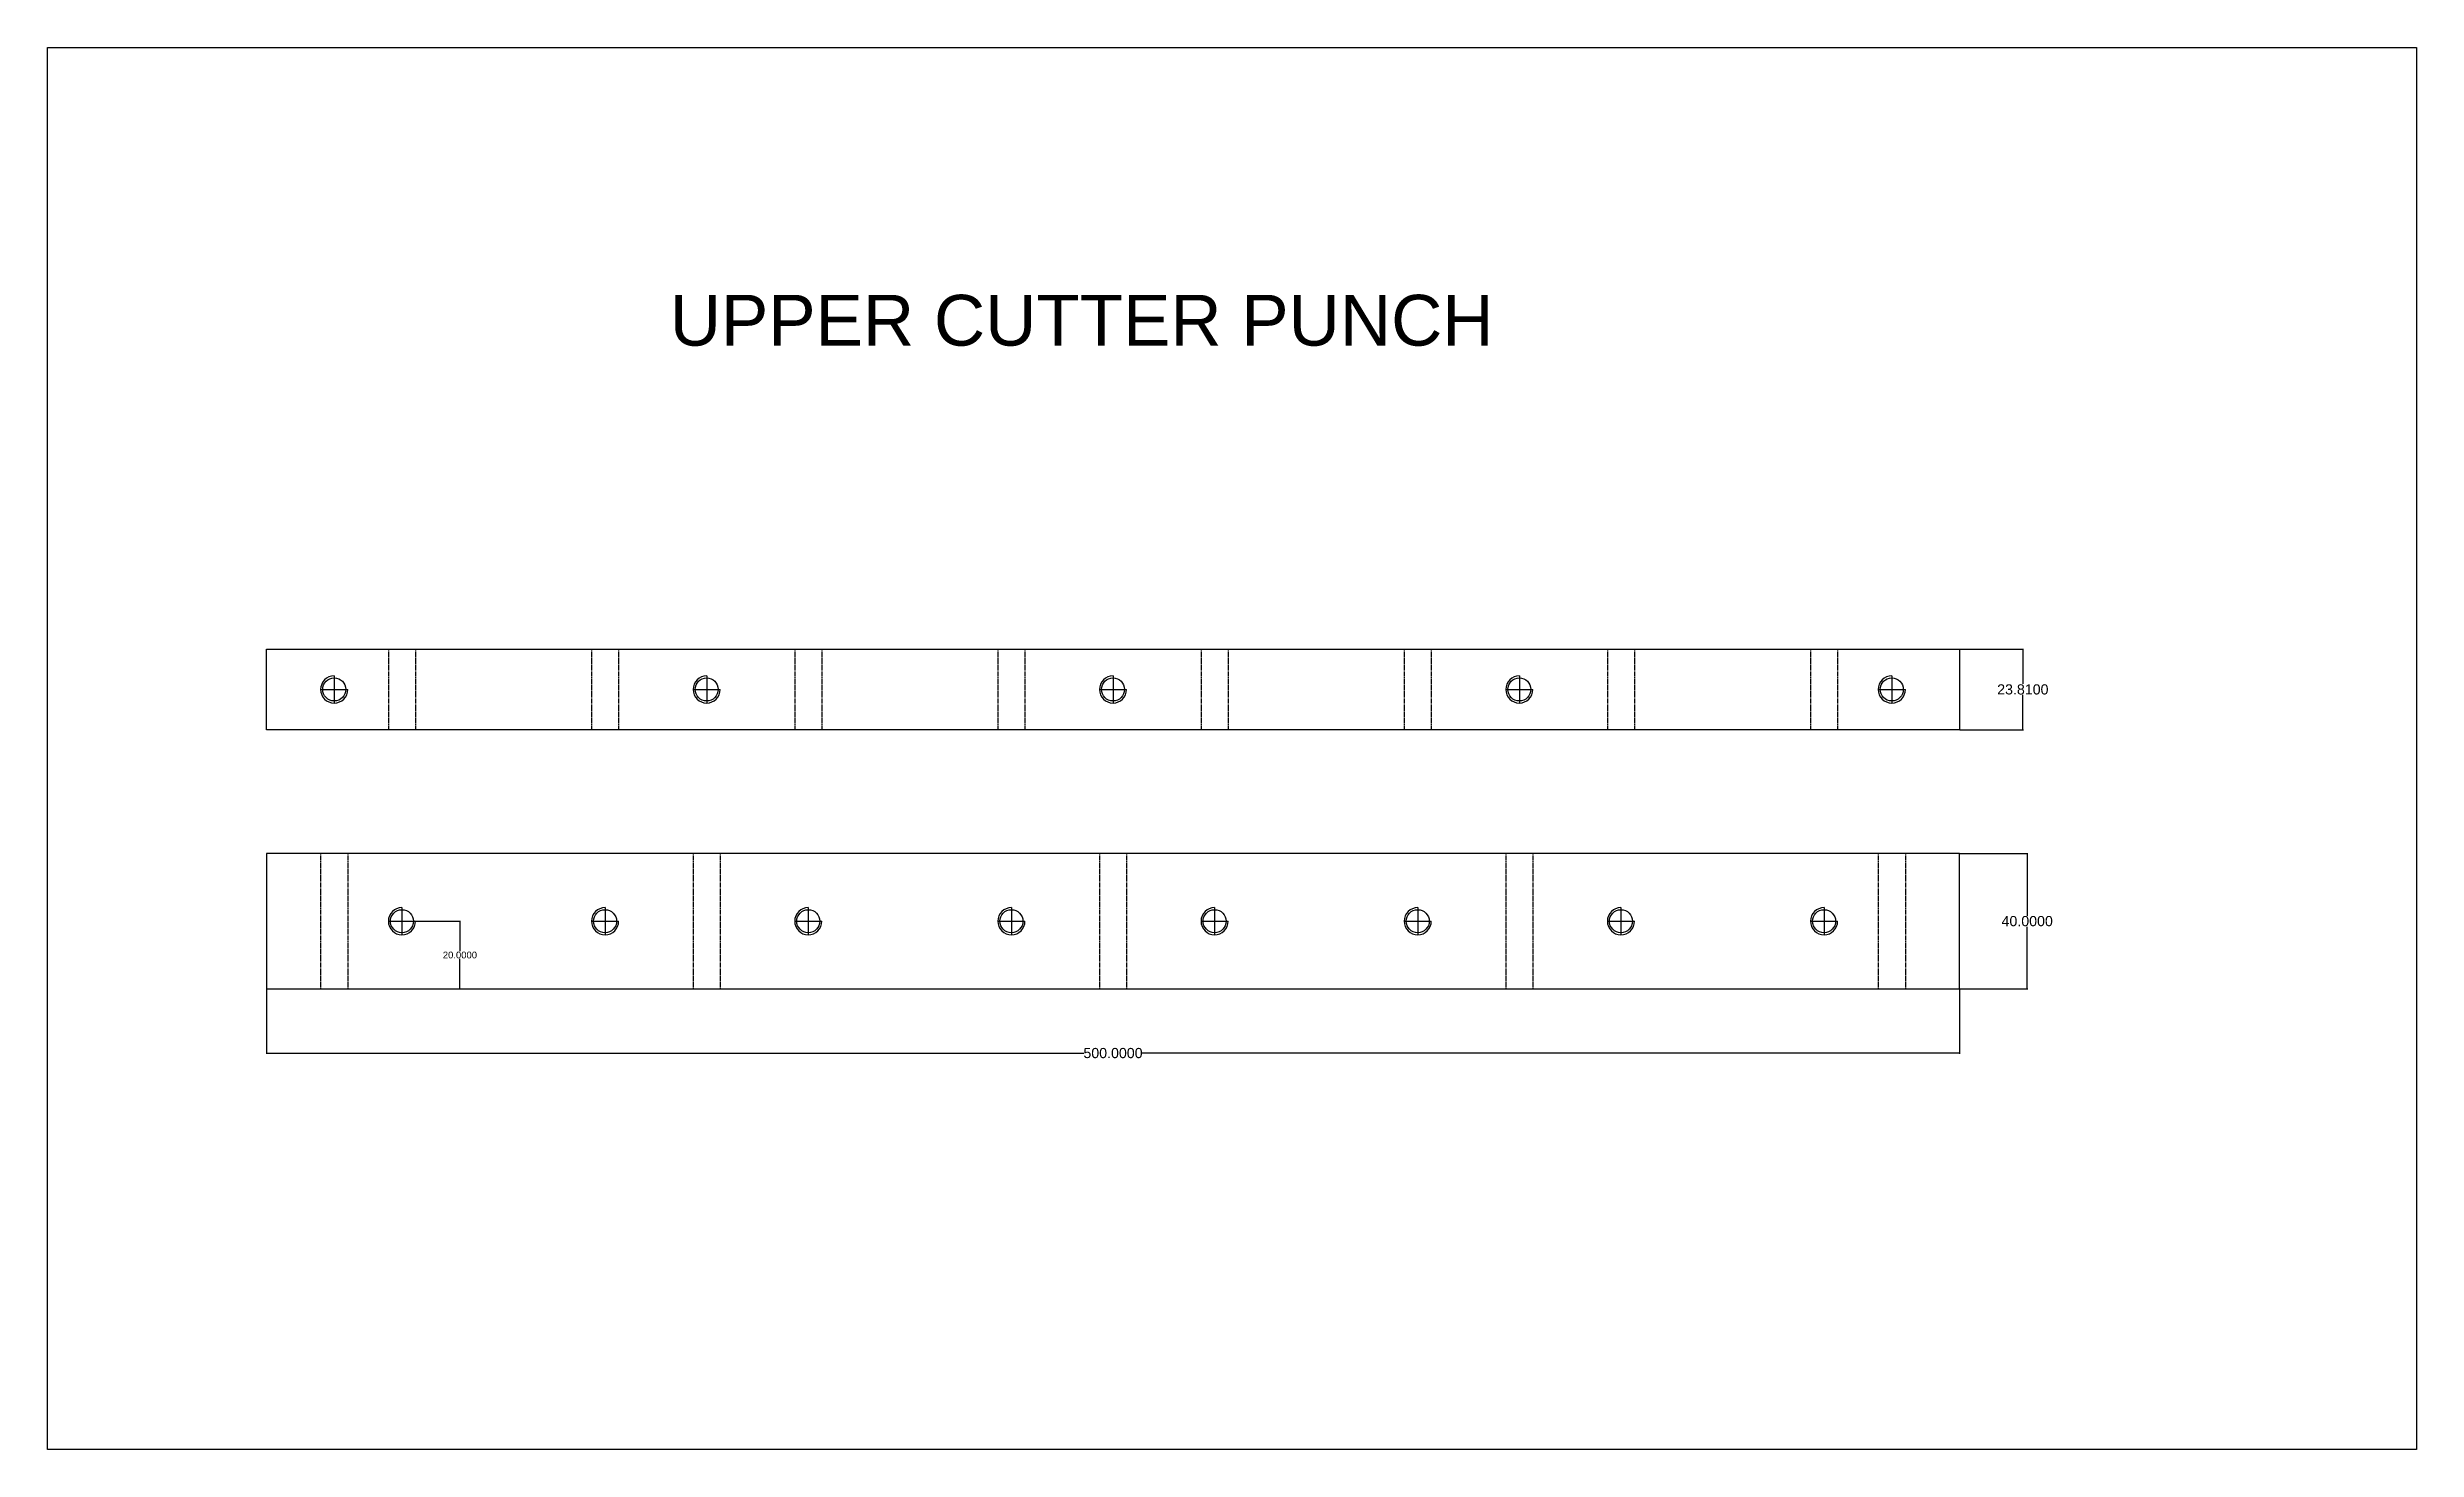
# Model space of a CAD drawing. Header units: inches. Extents: x -68 to 1497, y -231 to 183.
# Drawn here: x -68 to 631, y -231 to 183 of the extents above; entities that cross this region are included whole.
import ezdxf

# ---------------------------------------------------------------- set-up
doc = ezdxf.new("R2010")
doc.units = ezdxf.units.IN
doc.header["$MEASUREMENT"] = 0
doc.linetypes.add('HIDDEN', pattern=[0.375, 0.25, -0.125])
doc.styles.get("Standard").update_dxf_attribs({"font": 'arial.ttf'})
doc.dimstyles.get("Standard").update_dxf_attribs({"dimtxt": 0.18, "dimasz": 0.18, "dimexe": 0.18, "dimexo": 0.0625, "dimgap": 0.09, "dimtad": 0, "dimtih": 1, "dimtoh": 1, "dimdec": 4, "dimzin": 0, "dimdsep": 46, "dimtxsty": 'Standard', "dimcen": 0.09, "dimadec": 0, "dimazin": 0, "dimtfac": 1, "dimtdec": 4, "dimtofl": 0, "dimtmove": 0, "dimatfit": 3, "dimfxl": 1, "dimtolj": 1, "dimtzin": 0, "dimarcsym": 0})

msp = doc.modelspace()

# ---------------------------------------------------------------- texts
at = {"insert": (115.46866, 110.22282), "char_height": 15, "width": 314.6491299, "attachment_point": 1}
msp.add_mtext('{UPPER CUTTER PUNCH}', dxfattribs=at)

# ---------------------------------------------------------------- blocks, each defined once
blk = doc.blocks.new('*D1')
at = {"color": 0, "lineweight": -2}
for p, q in [((496.44, -54.74), (516.54, -54.74)), ((516.36, -54.92), (516.36, -73.12)), ((516.36, -94.56), (516.36, -76.37)), ((496.44, -94.74), (516.54, -94.74))]:
    blk.add_line(p, q, dxfattribs=at)
at = {"color": 0}
for points in [[(516.39, -54.92), (516.33, -54.92), (516.36, -54.74)], [(516.33, -94.56), (516.39, -94.56), (516.36, -94.74)]]:
    blk.add_solid(points, dxfattribs=at)
at = {"layer": 'Defpoints', "color": 0}
for p in [(496.37, -54.74), (496.37, -94.74), (516.36, -94.74)]:
    blk.add_point(p, dxfattribs=at)
at = {"color": 0, "insert": (516.36, -74.74), "char_height": 3, "attachment_point": 5}
blk.add_mtext('\\A1;40.0000', dxfattribs=at)
blk = doc.blocks.new('*D2')
at = {"color": 0, "lineweight": -2}
for p, q in [((-3.63, -94.81), (-3.63, -113.88)), ((496.37, -94.81), (496.37, -113.88)), ((-3.45, -113.7), (237.74, -113.7)), ((496.19, -113.7), (255.01, -113.7))]:
    blk.add_line(p, q, dxfattribs=at)
at = {"color": 0}
for points in [[(-3.45, -113.67), (-3.45, -113.73), (-3.63, -113.7)], [(496.19, -113.73), (496.19, -113.67), (496.37, -113.7)]]:
    blk.add_solid(points, dxfattribs=at)
at = {"layer": 'Defpoints', "color": 0}
for p in [(-3.63, -94.74), (496.37, -94.74), (496.37, -113.7)]:
    blk.add_point(p, dxfattribs=at)
at = {"color": 0, "insert": (246.37, -113.7), "char_height": 3, "attachment_point": 5}
blk.add_mtext('\\A1;500.0000', dxfattribs=at)
blk = doc.blocks.new('*D3')
at = {"color": 0, "lineweight": -2}
for p, q in [((496.44, 5.59), (515.25, 5.59)), ((515.07, 5.41), (515.07, -4.69)), ((515.07, -18.04), (515.07, -7.93)), ((496.44, -18.22), (515.25, -18.22))]:
    blk.add_line(p, q, dxfattribs=at)
at = {"color": 0}
for points in [[(515.1, 5.41), (515.04, 5.41), (515.07, 5.59)], [(515.04, -18.04), (515.1, -18.04), (515.07, -18.22)]]:
    blk.add_solid(points, dxfattribs=at)
at = {"layer": 'Defpoints', "color": 0}
for p in [(496.37, 5.59), (496.37, -18.22), (515.07, -18.22)]:
    blk.add_point(p, dxfattribs=at)
at = {"color": 0, "insert": (515.07, -6.31), "char_height": 3, "attachment_point": 5}
blk.add_mtext('\\A1;23.8100', dxfattribs=at)
blk = doc.blocks.new('*D4')
at = {"color": 0, "lineweight": -2}
for p, q in [((36.44, -74.74), (53.68, -74.74)), ((53.5, -74.92), (53.5, -83.63)), ((53.5, -94.56), (53.5, -85.86)), ((-3.56, -94.74), (53.68, -94.74))]:
    blk.add_line(p, q, dxfattribs=at)
at = {"color": 0}
for points in [[(53.53, -74.92), (53.47, -74.92), (53.5, -74.74)], [(53.47, -94.56), (53.53, -94.56), (53.5, -94.74)]]:
    blk.add_solid(points, dxfattribs=at)
at = {"layer": 'Defpoints', "color": 0}
for p in [(36.37, -74.74), (-3.63, -94.74), (53.5, -94.74)]:
    blk.add_point(p, dxfattribs=at)
at = {"color": 0, "insert": (53.5, -84.74), "char_height": 2, "attachment_point": 5}
blk.add_mtext('\\A1;20.0000', dxfattribs=at)

# ---------------------------------------------------------------- dimensions: what is measured, and where the dimension line sits
at = {"color": 2}
for base, p1, p2, picture, middle in [((515.06965, -18.21577), (496.37396, 5.59423), (496.37396, -18.21577), '*D3', (515.06965, -6.31077)), ((516.36371, -94.74411), (496.37396, -54.74411), (496.37396, -94.74411), '*D1', (516.36371, -74.74411))]:
    dim = msp.add_linear_dim(base=base, p1=p1, p2=p2, angle=90, dimstyle='Standard', override={"dimtxt": 3, "dimlfac": 1}, dxfattribs=at)
    dim.commit()
    dim.dimension.update_dxf_attribs({"geometry": picture, "text_midpoint": middle})
dim = msp.add_linear_dim(base=(53.4972, -94.74411), p1=(36.37396, -74.74411), p2=(-3.62604, -94.74411), angle=90, dimstyle='Standard', override={"dimtxt": 2, "dimlfac": 1})
dim.commit()
dim.dimension.update_dxf_attribs({"geometry": '*D4', "text_midpoint": (53.4972, -84.74411)})
dim = msp.add_linear_dim(base=(496.37396, -113.69552), p1=(-3.62604, -94.74411), p2=(496.37396, -94.74411), dimstyle='Standard', override={"dimtxt": 3, "dimlfac": 1}, dxfattribs=at)
dim.commit()
dim.dimension.update_dxf_attribs({"geometry": '*D2', "text_midpoint": (246.37396, -113.69552)})

# ---------------------------------------------------------------- linework, layer by layer
for p, q in [((-68.33354, 183.30227), (631.36427, 183.30227)), ((-68.33354, -230.79436), (-68.33354, 183.30227)), ((631.36427, 183.30227), (631.36427, -230.79436)), ((-3.62604, 5.59423), (496.37396, 5.59423)), ((-3.62604, -18.21577), (-3.62604, 5.59423)), ((496.37396, 5.59423), (496.37396, -18.21577)), ((496.37396, -18.21577), (-3.62604, -18.21577)), ((-3.62604, -54.74411), (-3.62604, -94.74411)), ((496.37396, -54.74411), (-3.62604, -54.74411)), ((496.37396, -94.74411), (496.37396, -54.74411)), ((32.37396, -74.74411), (40.37396, -74.74411)), ((-3.62604, -94.74411), (496.37396, -94.74411)), ((631.36427, -230.79436), (-68.33354, -230.79436))]:
    msp.add_line(p, q)
at = {"color": 1, "linetype": 'HIDDEN'}
for p, q in [((32.37396, 5.59423), (32.37396, -18.21577)), ((40.37396, 5.59423), (40.37396, -18.21577)), ((92.37396, 5.59423), (92.37396, -18.21577)), ((100.37396, 5.59423), (100.37396, -18.21577)), ((152.37396, 5.59423), (152.37396, -18.21577)), ((160.37396, 5.59423), (160.37396, -18.21577)), ((212.37396, 5.59423), (212.37396, -18.21577)), ((220.37396, 5.59423), (220.37396, -18.21577)), ((272.37396, 5.59423), (272.37396, -18.21577)), ((280.37396, 5.59423), (280.37396, -18.21577)), ((332.37396, 5.59423), (332.37396, -18.21577)), ((340.37396, 5.59423), (340.37396, -18.21577)), ((392.37396, 5.59423), (392.37396, -18.21577)), ((400.37396, 5.59423), (400.37396, -18.21577)), ((452.37396, 5.59423), (452.37396, -18.21577)), ((460.37396, 5.59423), (460.37396, -18.21577))]:
    msp.add_line(p, q, dxfattribs=at)
at = {"color": 3}
for p, q in [((12.37396, -6.31077), (20.37396, -6.31077)), ((16.37396, -2.31077), (16.37396, -10.31077)), ((122.37396, -6.31077), (130.37396, -6.31077)), ((126.37396, -2.31077), (126.37396, -10.31077)), ((242.37396, -6.31077), (250.37396, -6.31077)), ((246.37396, -2.31077), (246.37396, -10.31077)), ((362.37396, -6.31077), (370.37396, -6.31077)), ((366.37396, -2.31077), (366.37396, -10.31077)), ((472.37396, -6.31077), (480.37396, -6.31077)), ((476.37396, -2.31077), (476.37396, -10.31077))]:
    msp.add_line(p, q, dxfattribs=at)
at = {"color": 3, "linetype": 'HIDDEN'}
for p, q in [((12.37396, -54.74411), (12.37396, -94.74411)), ((20.37396, -54.74411), (20.37396, -94.74411)), ((122.37396, -54.74411), (122.37396, -94.74411)), ((130.37396, -54.74411), (130.37396, -94.74411)), ((242.37396, -54.74411), (242.37396, -94.74411)), ((250.37396, -54.74411), (250.37396, -94.74411)), ((362.37396, -54.74411), (362.37396, -94.74411)), ((370.37396, -54.74411), (370.37396, -94.74411)), ((472.37396, -54.74411), (472.37396, -94.74411)), ((480.37396, -54.74411), (480.37396, -94.74411))]:
    msp.add_line(p, q, dxfattribs=at)
at = {"color": 1}
for p, q in [((36.37396, -70.74411), (36.37396, -78.74411)), ((92.37396, -74.74411), (100.37396, -74.74411)), ((96.37396, -70.74411), (96.37396, -78.74411)), ((152.37396, -74.74411), (160.37396, -74.74411)), ((156.37396, -70.74411), (156.37396, -78.74411)), ((212.37396, -74.74411), (220.37396, -74.74411)), ((216.37396, -70.74411), (216.37396, -78.74411)), ((272.37396, -74.74411), (280.37396, -74.74411)), ((276.37396, -70.74411), (276.37396, -78.74411)), ((332.37396, -74.74411), (340.37396, -74.74411)), ((336.37396, -70.74411), (336.37396, -78.74411)), ((392.37396, -74.74411), (400.37396, -74.74411)), ((396.37396, -70.74411), (396.37396, -78.74411)), ((452.37396, -74.74411), (460.37396, -74.74411)), ((456.37396, -70.74411), (456.37396, -78.74411))]:
    msp.add_line(p, q, dxfattribs=at)
at = {"color": 3}
for centre in [(16.37396, -6.31077), (126.37396, -6.31077), (246.37396, -6.31077), (366.37396, -6.31077), (476.37396, -6.31077)]:
    msp.add_circle(centre, 3.4, dxfattribs=at)
at = {"color": 1}
for centre in [(36.37396, -74.74411), (96.37396, -74.74411), (156.37396, -74.74411), (216.37396, -74.74411), (276.37396, -74.74411), (336.37396, -74.74411), (396.37396, -74.74411), (456.37396, -74.74411)]:
    msp.add_circle(centre, 3.4, dxfattribs=at)
at = {"color": 3}
for centre in [(16.37396, -6.31077), (126.37396, -6.31077), (246.37396, -6.31077), (366.37396, -6.31077), (476.37396, -6.31077)]:
    msp.add_arc(centre, 4, 90, 0, dxfattribs=at)
msp.add_arc((36.37396, -74.74411), 4, 90, 0)
at = {"color": 1}
for centre in [(96.37396, -74.74411), (156.37396, -74.74411), (216.37396, -74.74411), (276.37396, -74.74411), (336.37396, -74.74411), (396.37396, -74.74411), (456.37396, -74.74411)]:
    msp.add_arc(centre, 4, 90, 0, dxfattribs=at)

msp.set_redraw_order([(e.dxf.handle, doc.entitydb.next_handle()) for e in msp.query("TEXT MTEXT ATTDEF DIMENSION ARC_DIMENSION")])  # texts and dimensions are drawn at this point

doc.saveas('drawing.dxf')
